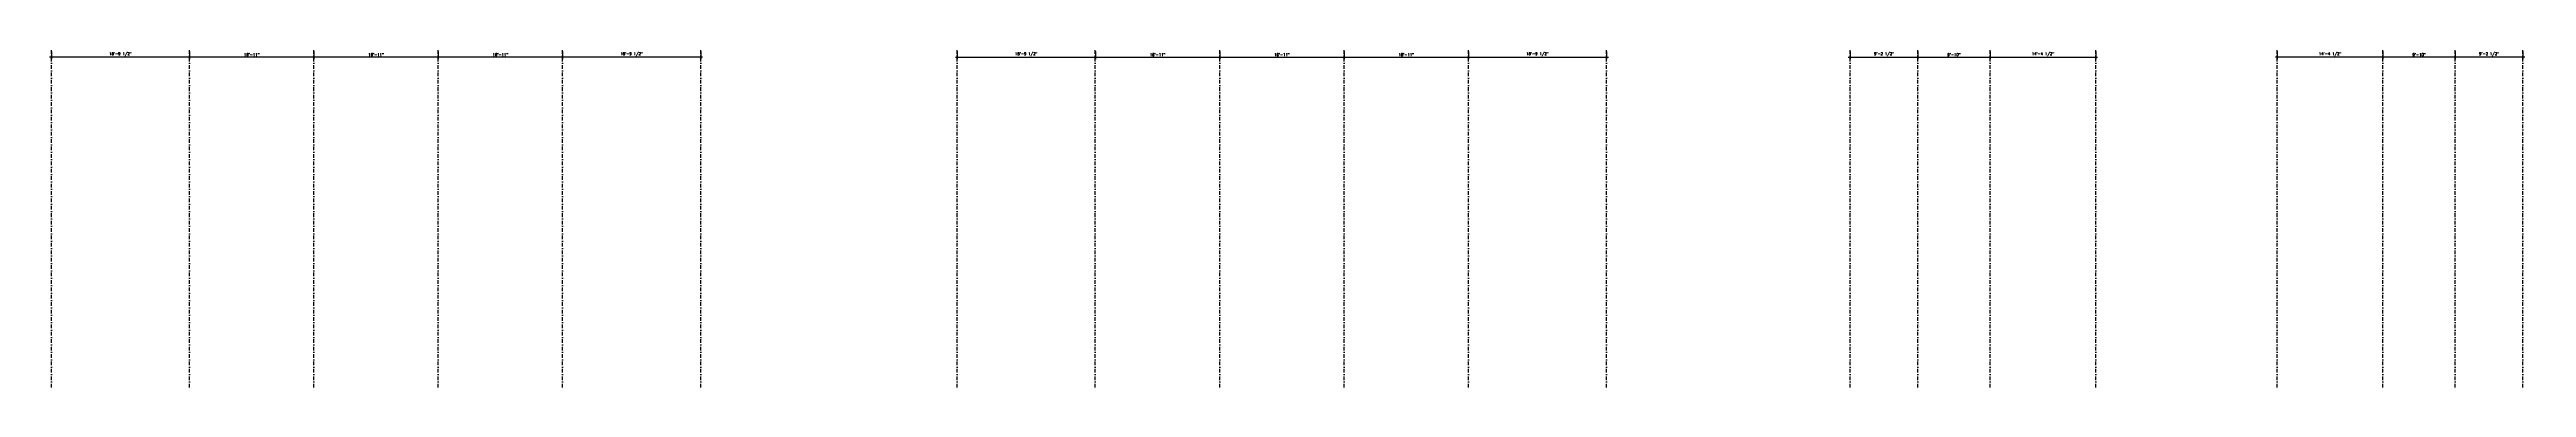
# Model space of a CAD drawing. Header units: inches. Extents: x -5150 to -482, y 8767 to 10802.
# Drawn here: x -4528 to -484, y 10234 to 10786 of the extents above; entities that cross this region are included whole.
import ezdxf

# ---------------------------------------------------------------- set-up
doc = ezdxf.new("R2010")
doc.units = ezdxf.units.IN
doc.header["$LTSCALE"] = 24
doc.header["$MEASUREMENT"] = 0
doc.linetypes.add('DASHDOT', pattern=[1, 0.5, -0.25, 0, -0.25])
doc.layers.add('A-ANNO-DIMS-S', color=2, linetype='Continuous')
doc.layers.add('S-GRID-STEEL', color=1, linetype='DASHDOT')
doc.styles.add('LOWDO_TEXT', font='simplex.shx')
doc.dimstyles.new('LOWDO_DIM_48', dxfattribs={"dimscale": 48, "dimtxt": 0.09375, "dimasz": 0.0625, "dimexe": 0.0625, "dimexo": 0.0625, "dimgap": 0.03125, "dimtad": 1, "dimdec": 3, "dimzin": 3, "dimdsep": 46, "dimlunit": 4, "dimtxsty": 'LOWDO_TEXT', "dimblk1": 'ARCHTICK', "dimblk2": 'ARCHTICK', "dimsah": 1, "dimcen": 0.0625, "dimdle": 0.0625, "dimclrd": 2, "dimclre": 2, "dimclrt": 3, "dimadec": 0, "dimazin": 0, "dimtfac": 1, "dimtdec": 3, "dimtmove": 1, "dimatfit": 3, "dimldrblk": 'ARCHTICK', "dimfxl": 1, "dimfrac": 2, "dimtolj": 1, "dimtzin": 0, "dimarcsym": 0})

# ---------------------------------------------------------------- blocks, each defined once
blk = doc.blocks.new('_ARCHTICK')
at = {"color": 0, "linetype": 'ByBlock', "const_width": 0.15}
blk.add_lwpolyline([(-0.5, -0.5), (0.5, 0.5)], dxfattribs=at)
blk = doc.blocks.new('*D132')
at = {"layer": 'A-ANNO-DIMS-S', "color": 2, "lineweight": -2, "transparency": 16777216}
for p, q in [((-3048.8, 10773.1), (-2817.3, 10773.1)), ((-3045.8, 10782.7), (-3045.8, 10770.1)), ((-2820.3, 10782.7), (-2820.3, 10770.1))]:
    blk.add_line(p, q, dxfattribs=at)
at = {"layer": 'DEFPOINTS', "color": 0, "transparency": 16777216}
for p in [(-3045.8, 10785.7), (-2820.3, 10785.7), (-2820.3, 10773.1)]:
    blk.add_point(p, dxfattribs=at)
at = {"layer": 'A-ANNO-DIMS-S', "color": 2, "lineweight": -2, "transparency": 16777216, "xscale": 3, "yscale": 3, "zscale": 3, "rotation": 180}
blk.add_blockref('_ARCHTICK', (-3045.8, 10773.1), dxfattribs=at)
at = {"layer": 'A-ANNO-DIMS-S', "color": 2, "lineweight": -2, "transparency": 16777216, "xscale": 3, "yscale": 3, "zscale": 3}
blk.add_blockref('_ARCHTICK', (-2820.3, 10773.1), dxfattribs=at)
at = {"layer": 'A-ANNO-DIMS-S', "color": 3, "transparency": 16777216, "insert": (-2933.1, 10778.1), "char_height": 4.5, "attachment_point": 5, "style": 'LOWDO_TEXT'}
blk.add_mtext('\\A1;18\'-9 1/2"', dxfattribs=at)
blk = doc.blocks.new('*D133')
at = {"layer": 'A-ANNO-DIMS-S', "color": 2, "lineweight": -2, "transparency": 16777216}
for p, q in [((-2823.3, 10773.1), (-2614.3, 10773.1)), ((-2820.3, 10782.7), (-2820.3, 10770.1)), ((-2617.3, 10782.7), (-2617.3, 10770.1))]:
    blk.add_line(p, q, dxfattribs=at)
at = {"layer": 'DEFPOINTS', "color": 0, "transparency": 16777216}
for p in [(-2820.3, 10785.7), (-2617.3, 10785.7), (-2617.3, 10773.1)]:
    blk.add_point(p, dxfattribs=at)
at = {"layer": 'A-ANNO-DIMS-S', "color": 2, "lineweight": -2, "transparency": 16777216, "xscale": 3, "yscale": 3, "zscale": 3, "rotation": 180}
blk.add_blockref('_ARCHTICK', (-2820.3, 10773.1), dxfattribs=at)
at = {"layer": 'A-ANNO-DIMS-S', "color": 2, "lineweight": -2, "transparency": 16777216, "xscale": 3, "yscale": 3, "zscale": 3}
blk.add_blockref('_ARCHTICK', (-2617.3, 10773.1), dxfattribs=at)
at = {"layer": 'A-ANNO-DIMS-S', "color": 3, "transparency": 16777216, "insert": (-2718.8, 10777.3), "char_height": 4.5, "attachment_point": 5, "style": 'LOWDO_TEXT'}
blk.add_mtext('\\A1;16\'-11"', dxfattribs=at)
blk = doc.blocks.new('*D134')
at = {"layer": 'A-ANNO-DIMS-S', "color": 2, "lineweight": -2, "transparency": 16777216}
for p, q in [((-2620.3, 10773.1), (-2411.3, 10773.1)), ((-2617.3, 10782.7), (-2617.3, 10770.1)), ((-2414.3, 10782.7), (-2414.3, 10770.1))]:
    blk.add_line(p, q, dxfattribs=at)
at = {"layer": 'DEFPOINTS', "color": 0, "transparency": 16777216}
for p in [(-2617.3, 10785.7), (-2414.3, 10785.7), (-2414.3, 10773.1)]:
    blk.add_point(p, dxfattribs=at)
at = {"layer": 'A-ANNO-DIMS-S', "color": 2, "lineweight": -2, "transparency": 16777216, "xscale": 3, "yscale": 3, "zscale": 3, "rotation": 180}
blk.add_blockref('_ARCHTICK', (-2617.3, 10773.1), dxfattribs=at)
at = {"layer": 'A-ANNO-DIMS-S', "color": 2, "lineweight": -2, "transparency": 16777216, "xscale": 3, "yscale": 3, "zscale": 3}
blk.add_blockref('_ARCHTICK', (-2414.3, 10773.1), dxfattribs=at)
at = {"layer": 'A-ANNO-DIMS-S', "color": 3, "transparency": 16777216, "insert": (-2515.8, 10777.3), "char_height": 4.5, "attachment_point": 5, "style": 'LOWDO_TEXT'}
blk.add_mtext('\\A1;16\'-11"', dxfattribs=at)
blk = doc.blocks.new('*D135')
at = {"layer": 'A-ANNO-DIMS-S', "color": 2, "lineweight": -2, "transparency": 16777216}
for p, q in [((-2417.3, 10773.1), (-2208.3, 10773.1)), ((-2414.3, 10782.7), (-2414.3, 10770.1)), ((-2211.3, 10782.7), (-2211.3, 10770.1))]:
    blk.add_line(p, q, dxfattribs=at)
at = {"layer": 'DEFPOINTS', "color": 0, "transparency": 16777216}
for p in [(-2414.3, 10785.7), (-2211.3, 10785.7), (-2211.3, 10773.1)]:
    blk.add_point(p, dxfattribs=at)
at = {"layer": 'A-ANNO-DIMS-S', "color": 2, "lineweight": -2, "transparency": 16777216, "xscale": 3, "yscale": 3, "zscale": 3, "rotation": 180}
blk.add_blockref('_ARCHTICK', (-2414.3, 10773.1), dxfattribs=at)
at = {"layer": 'A-ANNO-DIMS-S', "color": 2, "lineweight": -2, "transparency": 16777216, "xscale": 3, "yscale": 3, "zscale": 3}
blk.add_blockref('_ARCHTICK', (-2211.3, 10773.1), dxfattribs=at)
at = {"layer": 'A-ANNO-DIMS-S', "color": 3, "transparency": 16777216, "insert": (-2312.8, 10777.3), "char_height": 4.5, "attachment_point": 5, "style": 'LOWDO_TEXT'}
blk.add_mtext('\\A1;16\'-11"', dxfattribs=at)
blk = doc.blocks.new('*D136')
at = {"layer": 'A-ANNO-DIMS-S', "color": 2, "lineweight": -2, "transparency": 16777216}
for p, q in [((-2214.3, 10773.1), (-1982.8, 10773.1)), ((-2211.3, 10782.7), (-2211.3, 10770.1)), ((-1985.8, 10782.7), (-1985.8, 10770.1))]:
    blk.add_line(p, q, dxfattribs=at)
at = {"layer": 'DEFPOINTS', "color": 0, "transparency": 16777216}
for p in [(-2211.3, 10785.7), (-1985.8, 10785.7), (-1985.8, 10773.1)]:
    blk.add_point(p, dxfattribs=at)
at = {"layer": 'A-ANNO-DIMS-S', "color": 2, "lineweight": -2, "transparency": 16777216, "xscale": 3, "yscale": 3, "zscale": 3, "rotation": 180}
blk.add_blockref('_ARCHTICK', (-2211.3, 10773.1), dxfattribs=at)
at = {"layer": 'A-ANNO-DIMS-S', "color": 2, "lineweight": -2, "transparency": 16777216, "xscale": 3, "yscale": 3, "zscale": 3}
blk.add_blockref('_ARCHTICK', (-1985.8, 10773.1), dxfattribs=at)
at = {"layer": 'A-ANNO-DIMS-S', "color": 3, "transparency": 16777216, "insert": (-2098.6, 10778.1), "char_height": 4.5, "attachment_point": 5, "style": 'LOWDO_TEXT'}
blk.add_mtext('\\A1;18\'-9 1/2"', dxfattribs=at)
blk = doc.blocks.new('*D126')
at = {"layer": 'A-ANNO-DIMS-S', "color": 2, "lineweight": -2, "transparency": 16777216}
for p, q in [((-1591.1, 10773.1), (-1474.6, 10773.1)), ((-1588.1, 10782.7), (-1588.1, 10770.1)), ((-1477.6, 10782.7), (-1477.6, 10770.1))]:
    blk.add_line(p, q, dxfattribs=at)
at = {"layer": 'DEFPOINTS', "color": 0, "transparency": 16777216}
for p in [(-1588.1, 10785.7), (-1477.6, 10785.7), (-1477.6, 10773.1)]:
    blk.add_point(p, dxfattribs=at)
at = {"layer": 'A-ANNO-DIMS-S', "color": 2, "lineweight": -2, "transparency": 16777216, "xscale": 3, "yscale": 3, "zscale": 3, "rotation": 180}
blk.add_blockref('_ARCHTICK', (-1588.1, 10773.1), dxfattribs=at)
at = {"layer": 'A-ANNO-DIMS-S', "color": 2, "lineweight": -2, "transparency": 16777216, "xscale": 3, "yscale": 3, "zscale": 3}
blk.add_blockref('_ARCHTICK', (-1477.6, 10773.1), dxfattribs=at)
at = {"layer": 'A-ANNO-DIMS-S', "color": 3, "transparency": 16777216, "insert": (-1532.8, 10778.1), "char_height": 4.5, "attachment_point": 5, "style": 'LOWDO_TEXT'}
blk.add_mtext('\\A1;9\'-2 1/2"', dxfattribs=at)
blk = doc.blocks.new('*D127')
at = {"layer": 'A-ANNO-DIMS-S', "color": 2, "lineweight": -2, "transparency": 16777216}
for p, q in [((-1362.6, 10773.1), (-1184.1, 10773.1)), ((-1359.6, 10782.7), (-1359.6, 10770.1)), ((-1187.1, 10782.7), (-1187.1, 10770.1))]:
    blk.add_line(p, q, dxfattribs=at)
at = {"layer": 'DEFPOINTS', "color": 0, "transparency": 16777216}
for p in [(-1359.6, 10785.7), (-1187.1, 10785.7), (-1187.1, 10773.1)]:
    blk.add_point(p, dxfattribs=at)
at = {"layer": 'A-ANNO-DIMS-S', "color": 2, "lineweight": -2, "transparency": 16777216, "xscale": 3, "yscale": 3, "zscale": 3, "rotation": 180}
blk.add_blockref('_ARCHTICK', (-1359.6, 10773.1), dxfattribs=at)
at = {"layer": 'A-ANNO-DIMS-S', "color": 2, "lineweight": -2, "transparency": 16777216, "xscale": 3, "yscale": 3, "zscale": 3}
blk.add_blockref('_ARCHTICK', (-1187.1, 10773.1), dxfattribs=at)
at = {"layer": 'A-ANNO-DIMS-S', "color": 3, "transparency": 16777216, "insert": (-1273.3, 10778.1), "char_height": 4.5, "attachment_point": 5, "style": 'LOWDO_TEXT'}
blk.add_mtext('\\A1;14\'-4 1/2"', dxfattribs=at)
blk = doc.blocks.new('*D128')
at = {"layer": 'A-ANNO-DIMS-S', "color": 2, "lineweight": -2, "transparency": 16777216}
for p, q in [((-1480.6, 10773.1), (-1356.6, 10773.1)), ((-1477.6, 10782.7), (-1477.6, 10770.1)), ((-1359.6, 10782.7), (-1359.6, 10770.1))]:
    blk.add_line(p, q, dxfattribs=at)
at = {"layer": 'DEFPOINTS', "color": 0, "transparency": 16777216}
for p in [(-1477.6, 10785.7), (-1359.6, 10785.7), (-1359.6, 10773.1)]:
    blk.add_point(p, dxfattribs=at)
at = {"layer": 'A-ANNO-DIMS-S', "color": 2, "lineweight": -2, "transparency": 16777216, "xscale": 3, "yscale": 3, "zscale": 3, "rotation": 180}
blk.add_blockref('_ARCHTICK', (-1477.6, 10773.1), dxfattribs=at)
at = {"layer": 'A-ANNO-DIMS-S', "color": 2, "lineweight": -2, "transparency": 16777216, "xscale": 3, "yscale": 3, "zscale": 3}
blk.add_blockref('_ARCHTICK', (-1359.6, 10773.1), dxfattribs=at)
at = {"layer": 'A-ANNO-DIMS-S', "color": 3, "transparency": 16777216, "insert": (-1418.6, 10777.3), "char_height": 4.5, "attachment_point": 5, "style": 'LOWDO_TEXT'}
blk.add_mtext('\\A1;9\'-10"', dxfattribs=at)
blk = doc.blocks.new('*D152')
at = {"layer": 'A-ANNO-DIMS-S', "color": 2, "lineweight": -2, "transparency": 16777216}
for p, q in [((-3461.5, 10773.1), (-3693, 10773.1)), ((-3690, 10782.7), (-3690, 10770.1)), ((-3464.5, 10782.7), (-3464.5, 10770.1))]:
    blk.add_line(p, q, dxfattribs=at)
at = {"layer": 'DEFPOINTS', "color": 0, "transparency": 16777216}
for p in [(-3690, 10785.7), (-3690, 10773.1), (-3464.5, 10785.7), (-1376.3, 10747.5), (-1184.3, 10747.5), (-1184.3, 10741.2)]:
    blk.add_point(p, dxfattribs=at)
at = {"layer": 'A-ANNO-DIMS-S', "color": 2, "lineweight": -2, "transparency": 16777216, "xscale": 3, "yscale": 3, "zscale": 3, "rotation": 180}
blk.add_blockref('_ARCHTICK', (-3690, 10773.1), dxfattribs=at)
at = {"layer": 'A-ANNO-DIMS-S', "color": 2, "lineweight": -2, "transparency": 16777216, "xscale": 3, "yscale": 3, "zscale": 3}
blk.add_blockref('_ARCHTICK', (-3464.5, 10773.1), dxfattribs=at)
at = {"layer": 'A-ANNO-DIMS-S', "color": 3, "transparency": 16777216, "insert": (-3577.3, 10778.1), "char_height": 4.5, "attachment_point": 5, "style": 'LOWDO_TEXT'}
blk.add_mtext('\\A1;18\'-9 1/2"', dxfattribs=at)
blk = doc.blocks.new('*D153')
at = {"layer": 'A-ANNO-DIMS-S', "color": 2, "lineweight": -2, "transparency": 16777216}
for p, q in [((-3687, 10773.1), (-3896, 10773.1)), ((-3893, 10782.7), (-3893, 10770.1)), ((-3690, 10782.7), (-3690, 10770.1)), ((-597.3, 10773.1), (-721.3, 10773.1)), ((-718.3, 10782.7), (-718.3, 10770.1)), ((-600.3, 10782.7), (-600.3, 10770.1))]:
    blk.add_line(p, q, dxfattribs=at)
at = {"layer": 'DEFPOINTS', "color": 0, "transparency": 16777216}
for p in [(-3893, 10785.7), (-3893, 10773.1), (-3690, 10785.7), (-718.3, 10785.7), (-718.3, 10773.1), (-600.3, 10785.7)]:
    blk.add_point(p, dxfattribs=at)
at = {"layer": 'A-ANNO-DIMS-S', "color": 2, "lineweight": -2, "transparency": 16777216, "xscale": 3, "yscale": 3, "zscale": 3, "rotation": 180}
for p in [(-3893, 10773.1), (-718.3, 10773.1)]:
    blk.add_blockref('_ARCHTICK', p, dxfattribs=at)
at = {"layer": 'A-ANNO-DIMS-S', "color": 2, "lineweight": -2, "transparency": 16777216, "xscale": 3, "yscale": 3, "zscale": 3}
for p in [(-3690, 10773.1), (-600.3, 10773.1)]:
    blk.add_blockref('_ARCHTICK', p, dxfattribs=at)
at = {"layer": 'A-ANNO-DIMS-S', "color": 3, "transparency": 16777216, "char_height": 4.5, "attachment_point": 5, "style": 'LOWDO_TEXT'}
for s, insert in [('\\A1;16\'-11"', (-3791.5, 10777.3)), ('\\A1;9\'-10"', (-659.3, 10777.3))]:
    blk.add_mtext(s, dxfattribs=dict(at, insert=insert))
blk = doc.blocks.new('*D154')
at = {"layer": 'A-ANNO-DIMS-S', "color": 2, "lineweight": -2, "transparency": 16777216}
for p, q in [((-3890, 10773.1), (-4099, 10773.1)), ((-4096, 10782.7), (-4096, 10770.1)), ((-3893, 10782.7), (-3893, 10770.1))]:
    blk.add_line(p, q, dxfattribs=at)
at = {"layer": 'DEFPOINTS', "color": 0, "transparency": 16777216}
for p in [(-4096, 10785.7), (-4096, 10773.1), (-3893, 10785.7), (-893.6, 10735.5), (-893.6, 10729.2), (-487.1, 10735.5)]:
    blk.add_point(p, dxfattribs=at)
at = {"layer": 'A-ANNO-DIMS-S', "color": 2, "lineweight": -2, "transparency": 16777216, "xscale": 3, "yscale": 3, "zscale": 3, "rotation": 180}
blk.add_blockref('_ARCHTICK', (-4096, 10773.1), dxfattribs=at)
at = {"layer": 'A-ANNO-DIMS-S', "color": 2, "lineweight": -2, "transparency": 16777216, "xscale": 3, "yscale": 3, "zscale": 3}
blk.add_blockref('_ARCHTICK', (-3893, 10773.1), dxfattribs=at)
at = {"layer": 'A-ANNO-DIMS-S', "color": 3, "transparency": 16777216, "insert": (-3994.5, 10777.3), "char_height": 4.5, "attachment_point": 5, "style": 'LOWDO_TEXT'}
blk.add_mtext('\\A1;16\'-11"', dxfattribs=at)
blk = doc.blocks.new('*D157')
at = {"layer": 'A-ANNO-DIMS-S', "color": 2, "lineweight": -2, "transparency": 16777216}
for p, q in [((-4093, 10773.1), (-4302, 10773.1)), ((-4299, 10782.7), (-4299, 10770.1)), ((-4096, 10782.7), (-4096, 10770.1)), ((-3687, 10773.1), (-3896, 10773.1)), ((-3893, 10782.7), (-3893, 10770.1)), ((-3690, 10782.7), (-3690, 10770.1))]:
    blk.add_line(p, q, dxfattribs=at)
at = {"layer": 'DEFPOINTS', "color": 0, "transparency": 16777216}
for p in [(-4299, 10785.7), (-4299, 10773.1), (-4096, 10785.7), (-3893, 10785.7), (-3893, 10773.1), (-3690, 10785.7)]:
    blk.add_point(p, dxfattribs=at)
at = {"layer": 'A-ANNO-DIMS-S', "color": 2, "lineweight": -2, "transparency": 16777216, "xscale": 3, "yscale": 3, "zscale": 3, "rotation": 180}
for p in [(-4299, 10773.1), (-3893, 10773.1)]:
    blk.add_blockref('_ARCHTICK', p, dxfattribs=at)
at = {"layer": 'A-ANNO-DIMS-S', "color": 2, "lineweight": -2, "transparency": 16777216, "xscale": 3, "yscale": 3, "zscale": 3}
for p in [(-4096, 10773.1), (-3690, 10773.1)]:
    blk.add_blockref('_ARCHTICK', p, dxfattribs=at)
at = {"layer": 'A-ANNO-DIMS-S', "color": 3, "transparency": 16777216, "char_height": 4.5, "attachment_point": 5, "style": 'LOWDO_TEXT'}
for insert in [(-4197.5, 10777.3), (-3791.5, 10777.3)]:
    blk.add_mtext('\\A1;16\'-11"', dxfattribs=dict(at, insert=insert))
blk = doc.blocks.new('*D158')
at = {"layer": 'A-ANNO-DIMS-S', "color": 2, "lineweight": -2, "transparency": 16777216}
for p, q in [((-4296, 10773.1), (-4527.5, 10773.1)), ((-4524.5, 10782.7), (-4524.5, 10770.1)), ((-4299, 10782.7), (-4299, 10770.1)), ((-3890, 10773.1), (-4099, 10773.1)), ((-4096, 10782.7), (-4096, 10770.1)), ((-3893, 10782.7), (-3893, 10770.1))]:
    blk.add_line(p, q, dxfattribs=at)
at = {"layer": 'DEFPOINTS', "color": 0, "transparency": 16777216}
for p in [(-4524.5, 10785.7), (-4524.5, 10773.1), (-4299, 10785.7), (-4096, 10785.7), (-4096, 10773.1), (-3893, 10785.7)]:
    blk.add_point(p, dxfattribs=at)
at = {"layer": 'A-ANNO-DIMS-S', "color": 2, "lineweight": -2, "transparency": 16777216, "xscale": 3, "yscale": 3, "zscale": 3, "rotation": 180}
for p in [(-4524.5, 10773.1), (-4096, 10773.1)]:
    blk.add_blockref('_ARCHTICK', p, dxfattribs=at)
at = {"layer": 'A-ANNO-DIMS-S', "color": 2, "lineweight": -2, "transparency": 16777216, "xscale": 3, "yscale": 3, "zscale": 3}
for p in [(-4299, 10773.1), (-3893, 10773.1)]:
    blk.add_blockref('_ARCHTICK', p, dxfattribs=at)
at = {"layer": 'A-ANNO-DIMS-S', "color": 3, "transparency": 16777216, "char_height": 4.5, "attachment_point": 5, "style": 'LOWDO_TEXT'}
for s, insert in [('\\A1;18\'-9 1/2"', (-4411.8, 10778.1)), ('\\A1;16\'-11"', (-3994.5, 10777.3))]:
    blk.add_mtext(s, dxfattribs=dict(at, insert=insert))
blk = doc.blocks.new('*D160')
at = {"layer": 'A-ANNO-DIMS-S', "color": 2, "lineweight": -2, "transparency": 16777216}
for p, q in [((-4296, 10773.1), (-4527.5, 10773.1)), ((-4524.5, 10782.7), (-4524.5, 10770.1)), ((-4299, 10782.7), (-4299, 10770.1)), ((-486.8, 10773.1), (-603.3, 10773.1)), ((-600.3, 10782.7), (-600.3, 10770.1)), ((-489.8, 10782.7), (-489.8, 10770.1))]:
    blk.add_line(p, q, dxfattribs=at)
at = {"layer": 'DEFPOINTS', "color": 0, "transparency": 16777216}
for p in [(-4524.5, 10785.7), (-4524.5, 10773.1), (-4299, 10785.7), (-600.3, 10785.7), (-600.3, 10773.1), (-489.8, 10785.7)]:
    blk.add_point(p, dxfattribs=at)
at = {"layer": 'A-ANNO-DIMS-S', "color": 2, "lineweight": -2, "transparency": 16777216, "xscale": 3, "yscale": 3, "zscale": 3, "rotation": 180}
for p in [(-4524.5, 10773.1), (-600.3, 10773.1)]:
    blk.add_blockref('_ARCHTICK', p, dxfattribs=at)
at = {"layer": 'A-ANNO-DIMS-S', "color": 2, "lineweight": -2, "transparency": 16777216, "xscale": 3, "yscale": 3, "zscale": 3}
for p in [(-4299, 10773.1), (-489.8, 10773.1)]:
    blk.add_blockref('_ARCHTICK', p, dxfattribs=at)
at = {"layer": 'A-ANNO-DIMS-S', "color": 3, "transparency": 16777216, "char_height": 4.5, "attachment_point": 5, "style": 'LOWDO_TEXT'}
for s, insert in [('\\A1;18\'-9 1/2"', (-4411.8, 10778.1)), ('\\A1;9\'-2 1/2"', (-545.1, 10778.1))]:
    blk.add_mtext(s, dxfattribs=dict(at, insert=insert))
blk = doc.blocks.new('*D161')
at = {"layer": 'A-ANNO-DIMS-S', "color": 2, "lineweight": -2, "transparency": 16777216}
for p, q in [((-715.3, 10773.1), (-893.8, 10773.1)), ((-890.8, 10782.7), (-890.8, 10770.1)), ((-718.3, 10782.7), (-718.3, 10770.1))]:
    blk.add_line(p, q, dxfattribs=at)
at = {"layer": 'DEFPOINTS', "color": 0, "transparency": 16777216}
for p in [(-890.8, 10785.7), (-890.8, 10773.1), (-718.3, 10785.7), (-602.8, 10747.5), (-602.8, 10741.2), (-487.1, 10747.5)]:
    blk.add_point(p, dxfattribs=at)
at = {"layer": 'A-ANNO-DIMS-S', "color": 2, "lineweight": -2, "transparency": 16777216, "xscale": 3, "yscale": 3, "zscale": 3, "rotation": 180}
blk.add_blockref('_ARCHTICK', (-890.8, 10773.1), dxfattribs=at)
at = {"layer": 'A-ANNO-DIMS-S', "color": 2, "lineweight": -2, "transparency": 16777216, "xscale": 3, "yscale": 3, "zscale": 3}
blk.add_blockref('_ARCHTICK', (-718.3, 10773.1), dxfattribs=at)
at = {"layer": 'A-ANNO-DIMS-S', "color": 3, "transparency": 16777216, "insert": (-804.6, 10778.1), "char_height": 4.5, "attachment_point": 5, "style": 'LOWDO_TEXT'}
blk.add_mtext('\\A1;14\'-4 1/2"', dxfattribs=at)
blk = doc.blocks.new('*D162')
at = {"layer": 'A-ANNO-DIMS-S', "color": 2, "lineweight": -2, "transparency": 16777216}
for p, q in [((-597.3, 10773.1), (-721.3, 10773.1)), ((-718.3, 10782.7), (-718.3, 10770.1)), ((-486.8, 10773.1), (-603.3, 10773.1)), ((-600.3, 10782.7), (-600.3, 10770.1)), ((-600.3, 10782.7), (-600.3, 10770.1)), ((-489.8, 10782.7), (-489.8, 10770.1))]:
    blk.add_line(p, q, dxfattribs=at)
at = {"layer": 'DEFPOINTS', "color": 0, "transparency": 16777216}
for p in [(-718.3, 10785.7), (-718.3, 10773.1), (-600.3, 10785.7), (-600.3, 10785.7), (-600.3, 10773.1), (-489.8, 10785.7)]:
    blk.add_point(p, dxfattribs=at)
at = {"layer": 'A-ANNO-DIMS-S', "color": 2, "lineweight": -2, "transparency": 16777216, "xscale": 3, "yscale": 3, "zscale": 3, "rotation": 180}
for p in [(-718.3, 10773.1), (-600.3, 10773.1)]:
    blk.add_blockref('_ARCHTICK', p, dxfattribs=at)
at = {"layer": 'A-ANNO-DIMS-S', "color": 2, "lineweight": -2, "transparency": 16777216, "xscale": 3, "yscale": 3, "zscale": 3}
for p in [(-600.3, 10773.1), (-489.8, 10773.1)]:
    blk.add_blockref('_ARCHTICK', p, dxfattribs=at)
at = {"layer": 'A-ANNO-DIMS-S', "color": 3, "transparency": 16777216, "char_height": 4.5, "attachment_point": 5, "style": 'LOWDO_TEXT'}
for s, insert in [('\\A1;9\'-10"', (-659.3, 10777.3)), ('\\A1;9\'-2 1/2"', (-545.1, 10778.1))]:
    blk.add_mtext(s, dxfattribs=dict(at, insert=insert))

msp = doc.modelspace()

# ---------------------------------------------------------------- linework, layer by layer
at = {"layer": 'S-GRID-STEEL', "linetype": 'DASHDOT', "ltscale": 0.5}
for points in [[(-4524.5118, 10233.9652), (-4524.5118, 10785.6729)], [(-4299.0118, 10233.9652), (-4299.0118, 10785.6729)], [(-4096.0118, 10233.9652), (-4096.0118, 10785.6729)], [(-3893.0118, 10233.9652), (-3893.0118, 10785.6729)], [(-3690.0118, 10233.9652), (-3690.0118, 10785.6729)], [(-3464.5118, 10233.9652), (-3464.5118, 10785.6729)], [(-3045.8183, 10233.9652), (-3045.8183, 10785.6729)], [(-2820.3183, 10233.9652), (-2820.3183, 10785.6729)], [(-2617.3183, 10233.9652), (-2617.3183, 10785.6729)], [(-2414.3183, 10233.9652), (-2414.3183, 10785.6729)], [(-2211.3183, 10233.9652), (-2211.3183, 10785.6729)], [(-1985.8183, 10233.9652), (-1985.8183, 10785.6729)], [(-1588.0645, 10233.9652), (-1588.0645, 10785.6729)], [(-1477.5645, 10233.9652), (-1477.5645, 10785.6729)], [(-1359.5645, 10233.9652), (-1359.5645, 10785.6729)], [(-1187.0645, 10233.9652), (-1187.0645, 10785.6729)], [(-890.8349, 10233.9652), (-890.8349, 10785.6729)], [(-718.3349, 10233.9652), (-718.3349, 10785.6729)], [(-600.3349, 10233.9652), (-600.3349, 10785.6729)], [(-489.8349, 10233.9652), (-489.8349, 10785.6729)]]:
    msp.add_lwpolyline(points, dxfattribs=at)

# ---------------------------------------------------------------- dimensions: what is measured, and where the dimension line sits
at = {"layer": 'A-ANNO-DIMS-S'}
for base, p1, p2, picture, middle in [((-4524.5118, 10773.1433), (-4299.0118, 10785.6729), (-4524.5118, 10785.6729), '*D158', (-4411.7618, 10778.0719)), ((-600.3349, 10773.1433), (-489.8349, 10785.6729), (-600.3349, 10785.6729), '*D160', (-545.0849, 10778.0719)), ((-4299.0118, 10773.1433), (-4096.0118, 10785.6729), (-4299.0118, 10785.6729), '*D157', (-4197.5118, 10777.3219)), ((-4096.0118, 10773.1433), (-3893.0118, 10785.6729), (-4096.0118, 10785.6729), '*D154', (-3994.5118, 10777.3219)), ((-3893.0118, 10773.1433), (-3690.0118, 10785.6729), (-3893.0118, 10785.6729), '*D153', (-3791.5118, 10777.3219)), ((-3690.0118, 10773.1433), (-3464.5118, 10785.6729), (-3690.0118, 10785.6729), '*D152', (-3577.2618, 10778.0719)), ((-890.8349, 10773.1433), (-718.3349, 10785.6729), (-890.8349, 10785.6729), '*D161', (-804.5849, 10778.0719)), ((-718.3349, 10773.1433), (-600.3349, 10785.6729), (-718.3349, 10785.6729), '*D162', (-659.3349, 10777.3219))]:
    dim = msp.add_linear_dim(base=base, p1=p1, p2=p2, angle=180, dimstyle='LOWDO_DIM_48', dxfattribs=at)
    dim.commit()
    dim.dimension.update_dxf_attribs({"geometry": picture, "text_midpoint": middle})
for base, p1, p2, picture, middle in [((-2820.3183, 10773.1433), (-3045.8183, 10785.6729), (-2820.3183, 10785.6729), '*D132', (-2933.0683, 10778.0719)), ((-2617.3183, 10773.1433), (-2820.3183, 10785.6729), (-2617.3183, 10785.6729), '*D133', (-2718.8183, 10777.3219)), ((-2414.3183, 10773.1433), (-2617.3183, 10785.6729), (-2414.3183, 10785.6729), '*D134', (-2515.8183, 10777.3219)), ((-2211.3183, 10773.1433), (-2414.3183, 10785.6729), (-2211.3183, 10785.6729), '*D135', (-2312.8183, 10777.3219)), ((-1985.8183, 10773.1433), (-2211.3183, 10785.6729), (-1985.8183, 10785.6729), '*D136', (-2098.5683, 10778.0719)), ((-1477.5645, 10773.1433), (-1588.0645, 10785.6729), (-1477.5645, 10785.6729), '*D126', (-1532.8145, 10778.0719)), ((-1359.5645, 10773.1433), (-1477.5645, 10785.6729), (-1359.5645, 10785.6729), '*D128', (-1418.5645, 10777.3219)), ((-1187.0645, 10773.1433), (-1359.5645, 10785.6729), (-1187.0645, 10785.6729), '*D127', (-1273.3145, 10778.0719))]:
    dim = msp.add_linear_dim(base=base, p1=p1, p2=p2, dimstyle='LOWDO_DIM_48', dxfattribs=at)
    dim.commit()
    dim.dimension.update_dxf_attribs({"geometry": picture, "text_midpoint": middle})

doc.saveas('drawing.dxf')
